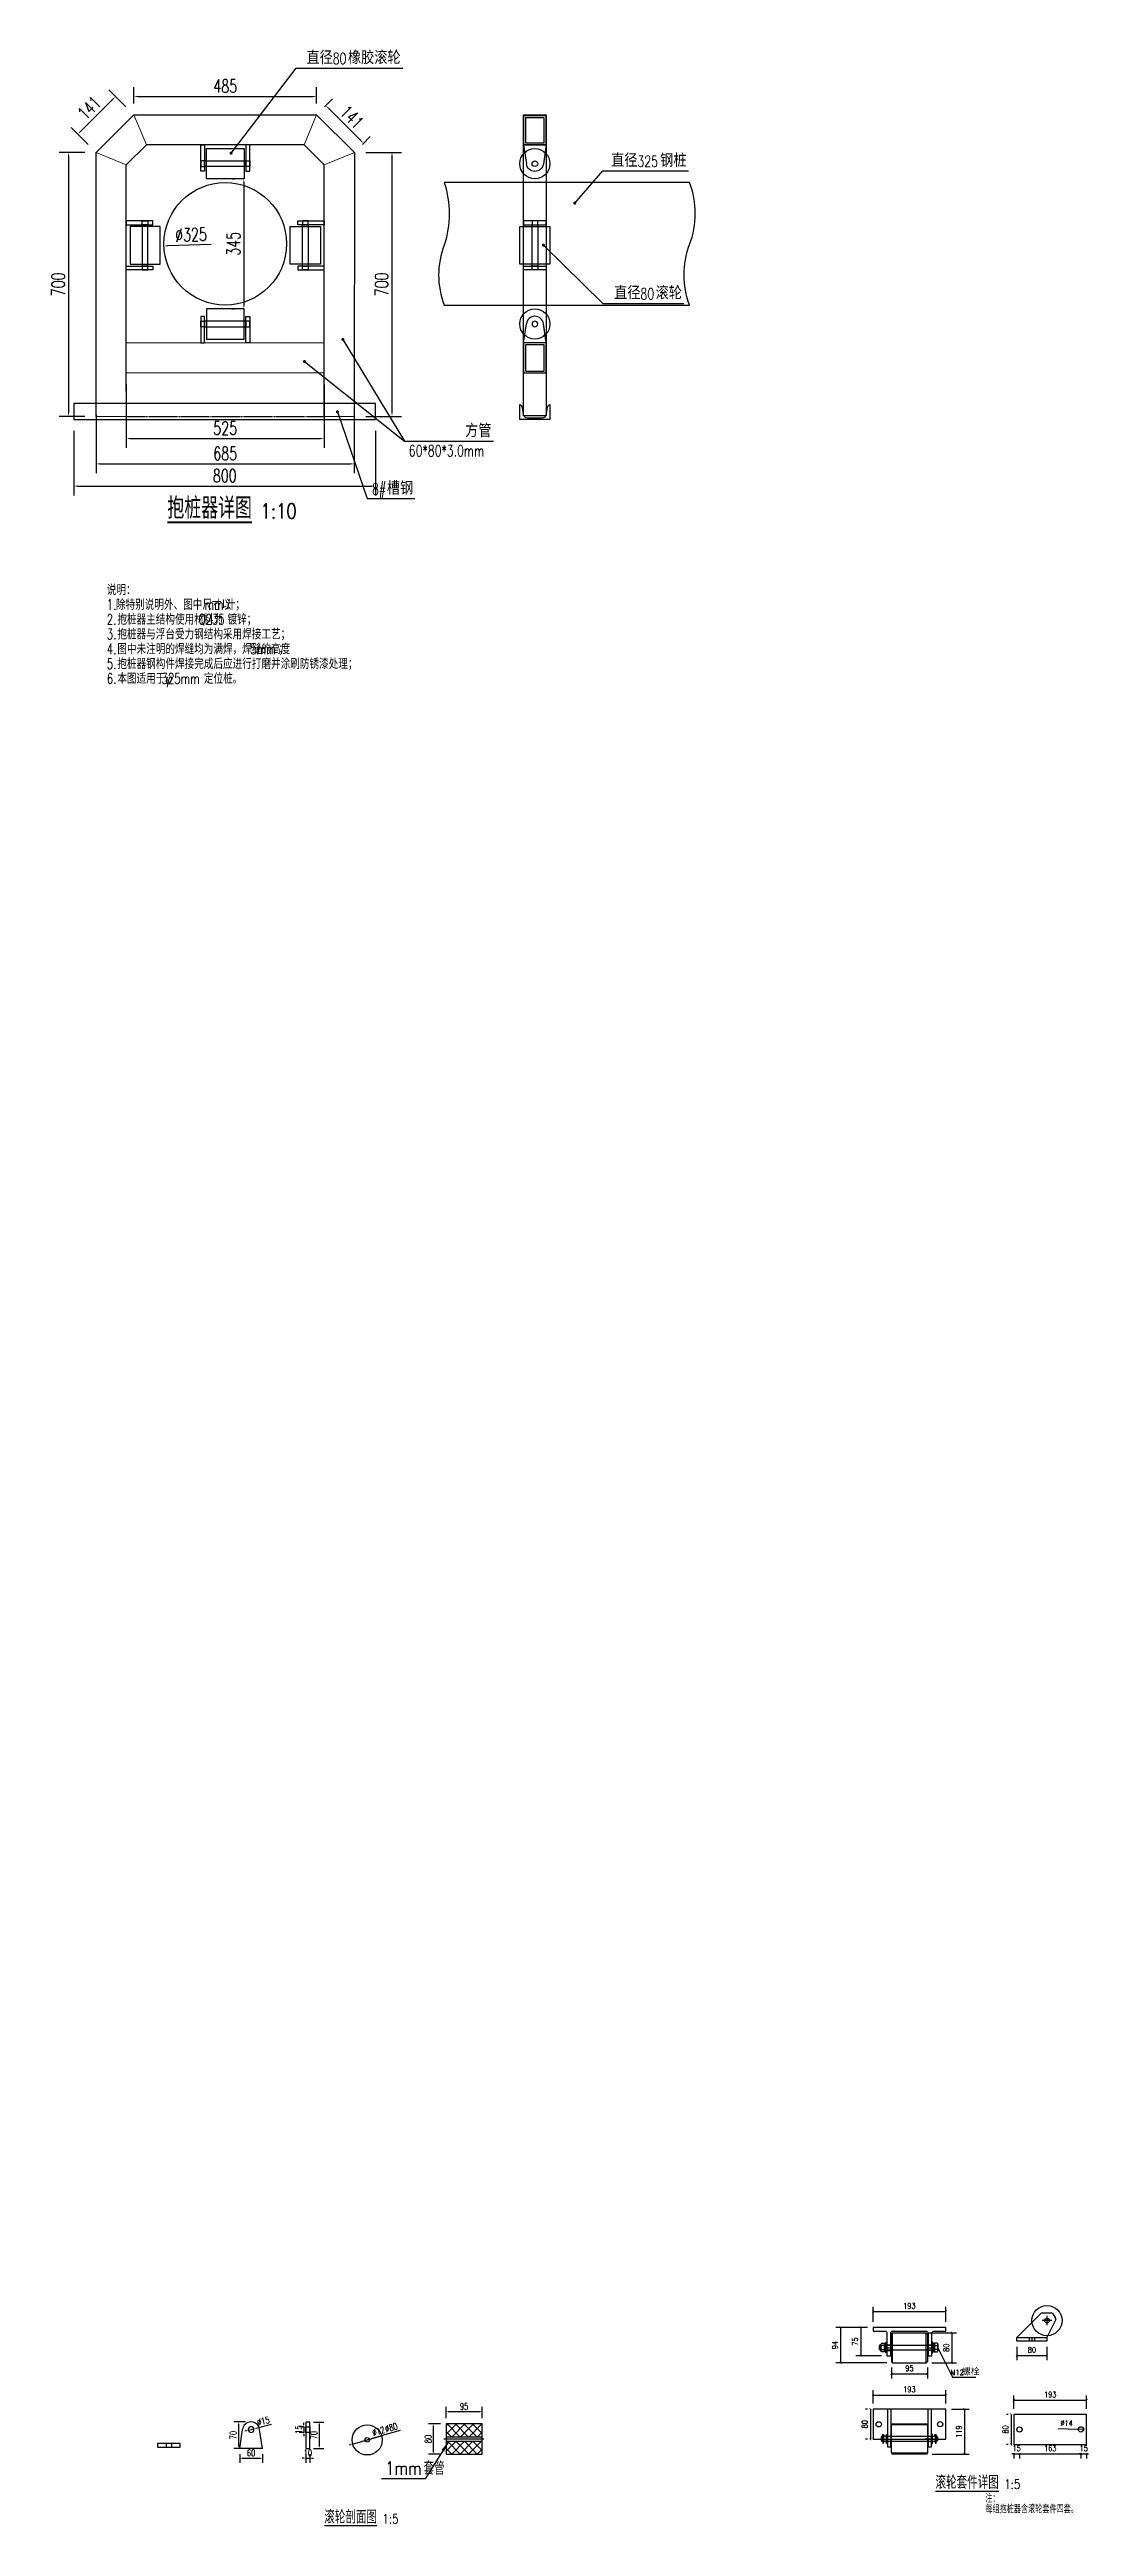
# Model space of a CAD drawing. Header units: millimetres. Extents: x -1471591 to 944464, y -468930 to 547002.
# Drawn here: x -868155 to -865399, y 29415 to 35983 of the extents above; entities that cross this region are included whole.
import ezdxf

# ---------------------------------------------------------------- set-up
doc = ezdxf.new("R2010")
doc.units = ezdxf.units.MM
doc.header["$LTSCALE"] = 10
doc.header["$PDMODE"] = 35
for name, pattern in [('-6_350_HOLE$0$DASH', [0.35, 0.25, -0.1]), ('ACAD_ISO03W100', [30, 12, -18]), ('CENTER2', [28.575, 19.05, -3.175, 3.175, -3.175]), ('DASH', [0.35, 0.25, -0.1])]:
    doc.linetypes.add(name, pattern=pattern)
for name, color, linetype in [('00-HATCH(填充)', 250, 'Continuous'), ('DIM_LEAD', 3, 'Continuous'), ('DIM_SYMB', 3, 'Continuous'), ('PUB_DIM', 3, 'Continuous'), ('PUB_TEXT', 7, 'Continuous'), ('W-STEEL_FRAME钢架', 3, 'Continuous'), ('填充', 8, 'Continuous')]:
    doc.layers.add(name, color=color, linetype=linetype)
doc.styles.add('_TCH_DIM', font='SIMPLEX.shx', dxfattribs={"bigfont": 'hztxt.shx'})
doc.styles.add('DIM_FONT', font='SIMPLEX.shx', dxfattribs={"width": 0.8})
doc.styles.get("Standard").update_dxf_attribs({"font": 'simplex.shx', "width": 0.8, "bigfont": 'hztxt.shx'})
doc.styles.add('STANDARD_T3', font='simplex.shx', dxfattribs={"width": 0.7, "bigfont": 'hztxt.shx'})
doc.dimstyles.new('DIMN5', dxfattribs={"dimscale": 0.05, "dimtxt": 300, "dimasz": 100, "dimexe": 250, "dimexo": 300, "dimgap": 150, "dimtad": 1, "dimdec": 0, "dimzin": 0, "dimdsep": 46, "dimtxsty": 'DIM_FONT', "dimblk": 'ARCHTICK', "dimcen": 0.09, "dimclrt": 7, "dimazin": 0, "dimtfac": 1, "dimtdec": 0, "dimtix": 1, "dimtmove": 0, "dimatfit": 3, "dimldrblk": 'ARCHTICK', "dimfxl": 0, "dimtolj": 1, "dimtzin": 0, "dimarcsym": 0})
doc.dimstyles.new('W&&10', dxfattribs={"dimtxt": 35, "dimasz": 10, "dimexe": 25, "dimexo": 30, "dimgap": 10, "dimtad": 1, "dimdec": 0, "dimzin": 0, "dimdsep": 46, "dimtxsty": 'STANDARD_T3', "dimcen": 0.09, "dimclrd": 1, "dimclre": 1, "dimclrt": 7, "dimazin": 2, "dimtfac": 1, "dimtdec": 0, "dimtix": 1, "dimtmove": 1, "dimatfit": 3, "dimfxl": 0, "dimtolj": 1, "dimtzin": 0, "dimarcsym": 0})
doc.dimstyles.new('W&&5', dxfattribs={"dimtxt": 17.5, "dimasz": 5, "dimexe": 12.5, "dimexo": 15, "dimgap": 5, "dimtad": 1, "dimdec": 0, "dimzin": 0, "dimdsep": 46, "dimtxsty": 'STANDARD_T3', "dimcen": 0.09, "dimclrd": 1, "dimclre": 1, "dimclrt": 7, "dimazin": 2, "dimtfac": 1, "dimtdec": 0, "dimtix": 1, "dimtmove": 2, "dimatfit": 3, "dimfxl": 0, "dimtolj": 1, "dimtzin": 0, "dimarcsym": 0})

msp = doc.modelspace()

# ---------------------------------------------------------------- texts
at = {"width": 0.7}
for s, p in [('注：', (-865672.8, 29478.3)), ('每组抱桩器含滚轮套件四套。', (-865672.8, 29450.3))]:
    msp.add_text(s, height=20, dxfattribs=at).set_placement(p)
at = {"layer": 'PUB_TEXT', "color": 7, "style": '_TCH_DIM'}
for s, height, p in [('直径', 35, (-867473.8, 35944.5)), ('橡胶滚轮', 35, (-867363.8, 35944.5)), ('直径', 35, (-866665.5, 35672)), ('钢桩', 35, (-866535.5, 35672)), ('直径', 35, (-866657.5, 35320.5)), ('滚轮', 35, (-866547.5, 35320.5)), ('方管', 35, (-867052.8, 34955.1)), ('槽钢', 35, (-867260.5, 34802.9)), ('螺栓', 17.5, (-865735.2, 29815.7))]:
    msp.add_text(s, height=height, dxfattribs=at).set_placement(p)
at = {"layer": 'PUB_TEXT', "color": 7, "style": '_TCH_DIM', "width": 0.705882}
for s, height, p in [('80', 29.75, (-867403.8, 35944.5)), ('325', 29.75, (-866595.5, 35672)), ('80', 29.75, (-866587.5, 35320.5)), ('60*80*3.0mm', 29.75, (-867202, 34904.4)), ('8#', 29.75, (-867299.5, 34802.9)), ('M12', 14.88, (-865765.2, 29815.7))]:
    msp.add_text(s, height=height, dxfattribs=at).set_placement(p)
at = {"layer": 'PUB_TEXT', "color": 7, "width": 0.8}
for s, height, p in [('抱桩器详图', 56, (-867842.5, 34739.3)), ('1:10', 40, (-867595.5, 34739.3)), ('1mm', 35, (-867264.4, 29551.8)), ('套管', 35, (-867163, 29551.8)), ('滚轮套件详图', 35, (-865805.1, 29514.4)), ('1:5', 25, (-865622.7, 29514.4)), ('滚轮剖面图', 35, (-867426.5, 29422.5)), ('1:5', 25, (-867272.2, 29422.5))]:
    msp.add_text(s, height=height, dxfattribs=at).set_placement(p)
at = {"layer": 'PUB_TEXT', "width": 0.7}
for s, p in [('说明：', (-868003.3, 34536.6)), ('2.', (-868003.3, 34458.2)), ('1.', (-868003.3, 34497.4)), ('除特别说明外、图中尺寸以', (-867979.1, 34497.4)), ('抱桩器主结构使用材料为', (-867975.3, 34458.2)), ('Q235', (-867759.7, 34458.2)), ('mm', (-867743.9, 34497.4)), ('计；', (-867687.9, 34497.4)), ('镀锌；', (-867683.2, 34458.2)), ('3.', (-868003.3, 34419)), ('抱桩器与浮台受力钢结构采用焊接工艺；', (-867975.3, 34419)), ('4.', (-868003.3, 34379.8)), ('5.', (-868003.3, 34340.6)), ('抱桩器钢构件焊接完成后应进行打磨并涂刷防锈漆处理；', (-867975.3, 34340.6)), ('图中未注明的焊缝均为满焊，焊缝的高度', (-867975.3, 34379.8)), ('5mm', (-867622.5, 34379.8)), ('；', (-867547.9, 34379.8)), ('6.', (-868003.3, 34301.4)), ('本图适用于φ', (-867975.3, 34301.4)), ('325mm', (-867857.7, 34301.4)), ('定位桩。', (-867745.7, 34301.4))]:
    msp.add_text(s, height=28, dxfattribs=at).set_placement(p)

# ---------------------------------------------------------------- blocks, each defined once
blk = doc.blocks.new('*D157')
at = {"color": 1, "lineweight": -2, "transparency": 16777216}
for p, q in [((-867103, 29701.8), (-867103, 29732)), ((-867098, 29719.5), (-867013, 29719.5)), ((-867008, 29701.8), (-867008, 29732))]:
    blk.add_line(p, q, dxfattribs=at)
at = {"color": 1, "transparency": 16777216}
for points in [[(-867098, 29720.4), (-867098, 29718.7), (-867103, 29719.5)], [(-867013, 29720.4), (-867013, 29718.7), (-867008, 29719.5)]]:
    blk.add_solid(points, dxfattribs=at)
at = {"layer": 'Defpoints', "color": 0, "transparency": 16777216}
for p in [(-867008, 29719.5), (-867103, 29686.8), (-867008, 29686.8)]:
    blk.add_point(p, dxfattribs=at)
at = {"color": 7, "transparency": 16777216, "insert": (-867055.5, 29733.3), "char_height": 17.5, "attachment_point": 5, "style": 'STANDARD_T3'}
blk.add_mtext('\\A1;95', dxfattribs=at)
blk = doc.blocks.new('*D158')
at = {"color": 1, "lineweight": -2, "transparency": 16777216}
for p, q in [((-867118, 29686.8), (-867149.8, 29686.8)), ((-867137.3, 29681.8), (-867137.3, 29611.8)), ((-867118, 29606.8), (-867149.8, 29606.8))]:
    blk.add_line(p, q, dxfattribs=at)
at = {"color": 1, "transparency": 16777216}
for points in [[(-867138.2, 29681.8), (-867136.5, 29681.8), (-867137.3, 29686.8)], [(-867138.2, 29611.8), (-867136.5, 29611.8), (-867137.3, 29606.8)]]:
    blk.add_solid(points, dxfattribs=at)
at = {"layer": 'Defpoints', "color": 0, "transparency": 16777216}
for p in [(-867103, 29686.8), (-867137.3, 29606.8), (-867103, 29606.8)]:
    blk.add_point(p, dxfattribs=at)
at = {"color": 7, "transparency": 16777216, "insert": (-867151.1, 29646.8), "char_height": 17.5, "attachment_point": 5, "rotation": 90, "style": 'STANDARD_T3'}
blk.add_mtext('\\A1;80', dxfattribs=at)
blk = doc.blocks.new('*D159')
at = {"color": 1, "lineweight": -2, "transparency": 16777216}
for p, q in [((-867355.9, 29631.9), (-867360.7, 29630.5)), ((-867351.1, 29633.3), (-867274.2, 29655.5)), ((-867225.3, 29669.7), (-867269.4, 29656.9))]:
    blk.add_line(p, q, dxfattribs=at)
at = {"color": 1, "transparency": 16777216}
for points in [[(-867356.1, 29632.7), (-867355.6, 29631.1), (-867351.1, 29633.3)], [(-867269.7, 29657.7), (-867269.2, 29656.1), (-867274.2, 29655.5)]]:
    blk.add_solid(points, dxfattribs=at)
at = {"layer": 'Defpoints', "color": 0, "transparency": 16777216}
for p in [(-867351.1, 29633.3), (-867274.2, 29655.5)]:
    blk.add_point(p, dxfattribs=at)
at = {"color": 7, "transparency": 16777216, "insert": (-867248.8, 29677.2), "char_height": 17.5, "attachment_point": 5, "rotation": 16.15217, "style": 'STANDARD_T3'}
blk.add_mtext('\\A1;∅80', dxfattribs=at)
blk = doc.blocks.new('*D160')
at = {"color": 1, "lineweight": -2, "transparency": 16777216}
for p, q in [((-867323.2, 29641.3), (-867328, 29639.9)), ((-867318.4, 29642.7), (-867306.9, 29646.1)), ((-867260.2, 29659.6), (-867302.1, 29647.5))]:
    blk.add_line(p, q, dxfattribs=at)
at = {"color": 1, "transparency": 16777216}
for points in [[(-867323.4, 29642.1), (-867323, 29640.5), (-867318.4, 29642.7)], [(-867302.3, 29648.3), (-867301.8, 29646.7), (-867306.9, 29646.1)]]:
    blk.add_solid(points, dxfattribs=at)
at = {"layer": 'Defpoints', "color": 0, "transparency": 16777216}
for p in [(-867318.4, 29642.7), (-867306.9, 29646.1)]:
    blk.add_point(p, dxfattribs=at)
at = {"color": 7, "transparency": 16777216, "insert": (-867282.6, 29667.4), "char_height": 17.5, "attachment_point": 5, "rotation": 16.15217, "style": 'STANDARD_T3'}
blk.add_mtext('\\A1;∅12', dxfattribs=at)
blk = doc.blocks.new('_ArchTick')
at = {"color": 0, "linetype": 'ByBlock', "const_width": 0.4}
blk.add_lwpolyline([(-0.5, -0.5), (0.5, 0.5)], dxfattribs=at)
blk = doc.blocks.new('*D839')
at = {"layer": 'Defpoints', "color": 0, "transparency": 16777216}
for p in [(-865589.3, 29906), (-865509.3, 29906), (-865509.3, 29868)]:
    blk.add_point(p, dxfattribs=at)
at = {"layer": 'PUB_DIM', "color": 0, "lineweight": -2, "transparency": 16777216}
for p, q in [((-865589.3, 29891), (-865589.3, 29855.5)), ((-865509.3, 29891), (-865509.3, 29855.5)), ((-865589.3, 29868), (-865509.3, 29868))]:
    blk.add_line(p, q, dxfattribs=at)
at = {"layer": 'PUB_DIM', "color": 0, "lineweight": -2, "transparency": 16777216, "xscale": 5, "yscale": 5, "zscale": 5, "rotation": 180}
blk.add_blockref('_ArchTick', (-865589.3, 29868), dxfattribs=at)
at = {"layer": 'PUB_DIM', "color": 0, "lineweight": -2, "transparency": 16777216, "xscale": 5, "yscale": 5, "zscale": 5}
blk.add_blockref('_ArchTick', (-865509.3, 29868), dxfattribs=at)
at = {"layer": 'PUB_DIM', "color": 7, "transparency": 16777216, "insert": (-865549.3, 29883), "char_height": 15, "attachment_point": 5, "style": 'DIM_FONT'}
blk.add_mtext('\\A1;80', dxfattribs=at)
blk = doc.blocks.new('*D840')
at = {"layer": 'Defpoints', "color": 0, "transparency": 16777216}
for p in [(-865777.7, 29984.8), (-865970.7, 29942.7), (-865777.7, 29942.7)]:
    blk.add_point(p, dxfattribs=at)
at = {"layer": 'PUB_DIM', "color": 0, "lineweight": -2, "transparency": 16777216}
for p, q in [((-865970.7, 29957.7), (-865970.7, 29997.3)), ((-865970.7, 29984.8), (-865777.7, 29984.8)), ((-865777.7, 29957.7), (-865777.7, 29997.3))]:
    blk.add_line(p, q, dxfattribs=at)
at = {"layer": 'PUB_DIM', "color": 0, "lineweight": -2, "transparency": 16777216, "xscale": 5, "yscale": 5, "zscale": 5, "rotation": 180}
blk.add_blockref('_ArchTick', (-865970.7, 29984.8), dxfattribs=at)
at = {"layer": 'PUB_DIM', "color": 0, "lineweight": -2, "transparency": 16777216, "xscale": 5, "yscale": 5, "zscale": 5}
blk.add_blockref('_ArchTick', (-865777.7, 29984.8), dxfattribs=at)
at = {"layer": 'PUB_DIM', "color": 7, "transparency": 16777216, "insert": (-865874.2, 29999.8), "char_height": 15, "attachment_point": 5, "style": 'DIM_FONT'}
blk.add_mtext('\\A1;193', dxfattribs=at)
blk = doc.blocks.new('*D841')
at = {"layer": 'Defpoints', "color": 0, "transparency": 16777216}
for p in [(-865970.7, 29942.7), (-866003.5, 29867.7), (-865933.7, 29867.7)]:
    blk.add_point(p, dxfattribs=at)
at = {"layer": 'PUB_DIM', "color": 0, "lineweight": -2, "transparency": 16777216}
for p, q in [((-865985.7, 29942.7), (-866016, 29942.7)), ((-866003.5, 29942.7), (-866003.5, 29867.7)), ((-865948.7, 29867.7), (-866016, 29867.7))]:
    blk.add_line(p, q, dxfattribs=at)
at = {"layer": 'PUB_DIM', "color": 0, "lineweight": -2, "transparency": 16777216, "xscale": 5, "yscale": 5, "zscale": 5}
for p, rotation in [((-866003.5, 29942.7), 90), ((-866003.5, 29867.7), 270)]:
    blk.add_blockref('_ArchTick', p, dxfattribs=dict(at, rotation=rotation))
at = {"layer": 'PUB_DIM', "color": 7, "transparency": 16777216, "insert": (-866018.5, 29905.2), "char_height": 15, "attachment_point": 5, "rotation": 90, "style": 'DIM_FONT'}
blk.add_mtext('\\A1;75', dxfattribs=at)
blk = doc.blocks.new('*D842')
at = {"layer": 'Defpoints', "color": 0, "transparency": 16777216}
for p in [(-865840.3, 29928.7), (-865829.7, 29848.7), (-865761.4, 29848.7)]:
    blk.add_point(p, dxfattribs=at)
at = {"layer": 'PUB_DIM', "color": 0, "lineweight": -2, "transparency": 16777216}
for p, q in [((-865825.3, 29928.7), (-865748.9, 29928.7)), ((-865761.4, 29928.7), (-865761.4, 29848.7)), ((-865814.7, 29848.7), (-865748.9, 29848.7))]:
    blk.add_line(p, q, dxfattribs=at)
at = {"layer": 'PUB_DIM', "color": 0, "lineweight": -2, "transparency": 16777216, "xscale": 5, "yscale": 5, "zscale": 5}
for p, rotation in [((-865761.4, 29928.7), 90), ((-865761.4, 29848.7), 270)]:
    blk.add_blockref('_ArchTick', p, dxfattribs=dict(at, rotation=rotation))
at = {"layer": 'PUB_DIM', "color": 7, "transparency": 16777216, "insert": (-865776.4, 29888.7), "char_height": 15, "attachment_point": 5, "rotation": 90, "style": 'DIM_FONT'}
blk.add_mtext('\\A1;80', dxfattribs=at)
blk = doc.blocks.new('*D843')
at = {"layer": 'Defpoints', "color": 0, "transparency": 16777216}
for p in [(-865970.7, 29942.7), (-866056.8, 29848.7), (-865918.7, 29848.7)]:
    blk.add_point(p, dxfattribs=at)
at = {"layer": 'PUB_DIM', "color": 0, "lineweight": -2, "transparency": 16777216}
for p, q in [((-865985.7, 29942.7), (-866069.3, 29942.7)), ((-866056.8, 29942.7), (-866056.8, 29848.7)), ((-865933.7, 29848.7), (-866069.3, 29848.7))]:
    blk.add_line(p, q, dxfattribs=at)
at = {"layer": 'PUB_DIM', "color": 0, "lineweight": -2, "transparency": 16777216, "xscale": 5, "yscale": 5, "zscale": 5}
for p, rotation in [((-866056.8, 29942.7), 90), ((-866056.8, 29848.7), 270)]:
    blk.add_blockref('_ArchTick', p, dxfattribs=dict(at, rotation=rotation))
at = {"layer": 'PUB_DIM', "color": 7, "transparency": 16777216, "insert": (-866071.8, 29895.7), "char_height": 15, "attachment_point": 5, "rotation": 90, "style": 'DIM_FONT'}
blk.add_mtext('\\A1;94', dxfattribs=at)
blk = doc.blocks.new('*D844')
at = {"layer": 'Defpoints', "color": 0, "transparency": 16777216}
for p in [(-865921.7, 29851.7), (-865826.7, 29851.7), (-865826.7, 29819.4)]:
    blk.add_point(p, dxfattribs=at)
at = {"layer": 'PUB_DIM', "color": 0, "lineweight": -2, "transparency": 16777216}
for p, q in [((-865921.7, 29836.7), (-865921.7, 29806.9)), ((-865826.7, 29836.7), (-865826.7, 29806.9)), ((-865921.7, 29819.4), (-865826.7, 29819.4))]:
    blk.add_line(p, q, dxfattribs=at)
at = {"layer": 'PUB_DIM', "color": 0, "lineweight": -2, "transparency": 16777216, "xscale": 5, "yscale": 5, "zscale": 5, "rotation": 180}
blk.add_blockref('_ArchTick', (-865921.7, 29819.4), dxfattribs=at)
at = {"layer": 'PUB_DIM', "color": 0, "lineweight": -2, "transparency": 16777216, "xscale": 5, "yscale": 5, "zscale": 5}
blk.add_blockref('_ArchTick', (-865826.7, 29819.4), dxfattribs=at)
at = {"layer": 'PUB_DIM', "color": 7, "transparency": 16777216, "insert": (-865874.2, 29834.4), "char_height": 15, "attachment_point": 5, "style": 'DIM_FONT'}
blk.add_mtext('\\A1;95', dxfattribs=at)
blk = doc.blocks.new('*U154')
blk.add_lwpolyline([(-12, 0), (-12, 2.5), (12, 2.5), (12, 0)], close=True)
blk = doc.blocks.new('*U1964')
at = {"color": 8, "linetype": 'Continuous', "lineweight": 15}
for p, q in [((-1, 1.9), (-2.1, 1)), ((0, 1.4), (0, -1.4)), ((-1, -1.9), (-2.1, -1))]:
    blk.add_line(p, q, dxfattribs=at)
at = {"color": 7, "linetype": 'Continuous', "lineweight": 15}
for p, q in [((16, 1.4), (0, 1.4)), ((0, 0), (18.5, 0)), ((16, 1.4), (16, 0)), ((18.5, -1.4), (18.5, 0)), ((0, -1.4), (18.5, -1.4))]:
    blk.add_line(p, q, dxfattribs=at)
for centre, radius, start, end in [((-3.2, 0), 2.9, 41.31782, 318.68218), ((-3.2, 0), 1.45, 41.31782, 318.68218), ((0, 2.8), 2.82, 221.31782, 270), ((0, -2.8), 2.82, 90, 138.68218), ((0, 2.8), 1.37, 221.31782, 270), ((0, -2.8), 1.37, 90, 138.68218)]:
    blk.add_arc(centre, radius, start, end, dxfattribs=at)
blk = doc.blocks.new('无头销轴_B型_D12X150')
at = {"color": 0}
for p, q in [((-72, 6), (-72, -6)), ((72, 6), (72, -6))]:
    blk.add_line(p, q, dxfattribs=at)
blk.add_lwpolyline([(-75, 4.3), (-75, -4.3), (-72, -6), (72, -6), (75, -4.3), (75, 4.3), (72, 6), (-72, 6)], close=True, dxfattribs=at)
for centre in [(-69.5, 0), (69.5, 0)]:
    blk.add_circle(centre, 1.6, dxfattribs=at)
blk = doc.blocks.new('*D845')
at = {"layer": 'Defpoints', "color": 0, "transparency": 16777216}
for p in [(-865777.7, 29763.4), (-865970.7, 29726), (-865777.7, 29726)]:
    blk.add_point(p, dxfattribs=at)
at = {"layer": 'PUB_DIM', "color": 0, "lineweight": -2, "transparency": 16777216}
for p, q in [((-865970.7, 29741), (-865970.7, 29775.9)), ((-865970.7, 29763.4), (-865777.7, 29763.4)), ((-865777.7, 29741), (-865777.7, 29775.9))]:
    blk.add_line(p, q, dxfattribs=at)
at = {"layer": 'PUB_DIM', "color": 0, "lineweight": -2, "transparency": 16777216, "xscale": 5, "yscale": 5, "zscale": 5, "rotation": 180}
blk.add_blockref('_ArchTick', (-865970.7, 29763.4), dxfattribs=at)
at = {"layer": 'PUB_DIM', "color": 0, "lineweight": -2, "transparency": 16777216, "xscale": 5, "yscale": 5, "zscale": 5}
blk.add_blockref('_ArchTick', (-865777.7, 29763.4), dxfattribs=at)
at = {"layer": 'PUB_DIM', "color": 7, "transparency": 16777216, "insert": (-865874.2, 29778.4), "char_height": 15, "attachment_point": 5, "style": 'DIM_FONT'}
blk.add_mtext('\\A1;193', dxfattribs=at)
blk = doc.blocks.new('*D846')
at = {"layer": 'Defpoints', "color": 0, "transparency": 16777216}
for p in [(-865970.7, 29726), (-865977.9, 29646), (-865970.7, 29646)]:
    blk.add_point(p, dxfattribs=at)
at = {"layer": 'PUB_DIM', "color": 0, "lineweight": -2, "transparency": 16777216}
for p, q in [((-865985.7, 29726), (-865990.4, 29726)), ((-865977.9, 29726), (-865977.9, 29646)), ((-865985.7, 29646), (-865990.4, 29646))]:
    blk.add_line(p, q, dxfattribs=at)
at = {"layer": 'PUB_DIM', "color": 0, "lineweight": -2, "transparency": 16777216, "xscale": 5, "yscale": 5, "zscale": 5}
for p, rotation in [((-865977.9, 29726), 90), ((-865977.9, 29646), 270)]:
    blk.add_blockref('_ArchTick', p, dxfattribs=dict(at, rotation=rotation))
at = {"layer": 'PUB_DIM', "color": 7, "transparency": 16777216, "insert": (-865992.9, 29686), "char_height": 15, "attachment_point": 5, "rotation": 90, "style": 'DIM_FONT'}
blk.add_mtext('\\A1;80', dxfattribs=at)
blk = doc.blocks.new('*D847')
at = {"layer": 'Defpoints', "color": 0, "transparency": 16777216}
for p in [(-865777.7, 29726), (-865828.7, 29607), (-865728, 29607)]:
    blk.add_point(p, dxfattribs=at)
at = {"layer": 'PUB_DIM', "color": 0, "lineweight": -2, "transparency": 16777216}
for p, q in [((-865762.7, 29726), (-865715.5, 29726)), ((-865728, 29726), (-865728, 29607)), ((-865813.7, 29607), (-865715.5, 29607))]:
    blk.add_line(p, q, dxfattribs=at)
at = {"layer": 'PUB_DIM', "color": 0, "lineweight": -2, "transparency": 16777216, "xscale": 5, "yscale": 5, "zscale": 5}
for p, rotation in [((-865728, 29726), 90), ((-865728, 29607), 270)]:
    blk.add_blockref('_ArchTick', p, dxfattribs=dict(at, rotation=rotation))
at = {"layer": 'PUB_DIM', "color": 7, "transparency": 16777216, "insert": (-865743, 29666.5), "char_height": 15, "attachment_point": 5, "rotation": 90, "style": 'DIM_FONT'}
blk.add_mtext('\\A1;119', dxfattribs=at)
blk = doc.blocks.new('*D848')
at = {"layer": 'Defpoints', "color": 0, "transparency": 16777216}
for p in [(-865597.2, 29712.2), (-865404.2, 29749.7), (-865404.2, 29712.2)]:
    blk.add_point(p, dxfattribs=at)
at = {"layer": 'PUB_DIM', "color": 0, "lineweight": -2, "transparency": 16777216}
for p, q in [((-865597.2, 29727.2), (-865597.2, 29762.2)), ((-865404.2, 29727.2), (-865404.2, 29762.2)), ((-865597.2, 29749.7), (-865404.2, 29749.7))]:
    blk.add_line(p, q, dxfattribs=at)
at = {"layer": 'PUB_DIM', "color": 0, "lineweight": -2, "transparency": 16777216, "xscale": 5, "yscale": 5, "zscale": 5, "rotation": 180}
blk.add_blockref('_ArchTick', (-865597.2, 29749.7), dxfattribs=at)
at = {"layer": 'PUB_DIM', "color": 0, "lineweight": -2, "transparency": 16777216, "xscale": 5, "yscale": 5, "zscale": 5}
blk.add_blockref('_ArchTick', (-865404.2, 29749.7), dxfattribs=at)
at = {"layer": 'PUB_DIM', "color": 7, "transparency": 16777216, "insert": (-865500.7, 29764.7), "char_height": 15, "attachment_point": 5, "style": 'DIM_FONT'}
blk.add_mtext('\\A1;193', dxfattribs=at)
blk = doc.blocks.new('*D849')
at = {"layer": 'Defpoints', "color": 0, "transparency": 16777216}
for p in [(-865597.2, 29712.2), (-865604.5, 29632.2), (-865597.2, 29632.2)]:
    blk.add_point(p, dxfattribs=at)
at = {"layer": 'PUB_DIM', "color": 0, "lineweight": -2, "transparency": 16777216}
for p, q in [((-865612.2, 29712.2), (-865617, 29712.2)), ((-865604.5, 29712.2), (-865604.5, 29632.2)), ((-865612.2, 29632.2), (-865617, 29632.2))]:
    blk.add_line(p, q, dxfattribs=at)
at = {"layer": 'PUB_DIM', "color": 0, "lineweight": -2, "transparency": 16777216, "xscale": 5, "yscale": 5, "zscale": 5}
for p, rotation in [((-865604.5, 29712.2), 90), ((-865604.5, 29632.2), 270)]:
    blk.add_blockref('_ArchTick', p, dxfattribs=dict(at, rotation=rotation))
at = {"layer": 'PUB_DIM', "color": 7, "transparency": 16777216, "insert": (-865619.5, 29672.2), "char_height": 15, "attachment_point": 5, "rotation": 90, "style": 'DIM_FONT'}
blk.add_mtext('\\A1;80', dxfattribs=at)
blk = doc.blocks.new('*D850')
at = {"layer": 'Defpoints', "color": 0, "transparency": 16777216}
for p in [(-865597.2, 29672), (-865582.2, 29672), (-865582.2, 29607.3)]:
    blk.add_point(p, dxfattribs=at)
at = {"layer": 'PUB_DIM', "color": 0, "lineweight": -2, "transparency": 16777216}
for p, q in [((-865597.2, 29607.3), (-865602.2, 29607.3)), ((-865597.2, 29607.4), (-865597.2, 29594.8)), ((-865597.2, 29607.3), (-865582.2, 29607.3)), ((-865582.2, 29607.4), (-865582.2, 29594.8)), ((-865582.2, 29607.3), (-865577.2, 29607.3))]:
    blk.add_line(p, q, dxfattribs=at)
at = {"layer": 'PUB_DIM', "color": 0, "lineweight": -2, "transparency": 16777216, "xscale": 5, "yscale": 5, "zscale": 5}
blk.add_blockref('_ArchTick', (-865597.2, 29607.3), dxfattribs=at)
at = {"layer": 'PUB_DIM', "color": 0, "lineweight": -2, "transparency": 16777216, "xscale": 5, "yscale": 5, "zscale": 5, "rotation": 180}
blk.add_blockref('_ArchTick', (-865582.2, 29607.3), dxfattribs=at)
at = {"layer": 'PUB_DIM', "color": 7, "transparency": 16777216, "insert": (-865589.7, 29622.3), "char_height": 15, "attachment_point": 5, "style": 'DIM_FONT'}
blk.add_mtext('\\A1;15', dxfattribs=at)
blk = doc.blocks.new('*D851')
at = {"layer": 'Defpoints', "color": 0, "transparency": 16777216}
for p in [(-865582.2, 29672), (-865419.2, 29672.2), (-865419.2, 29607.3)]:
    blk.add_point(p, dxfattribs=at)
at = {"layer": 'PUB_DIM', "color": 0, "lineweight": -2, "transparency": 16777216}
for p, q in [((-865582.2, 29607.4), (-865582.2, 29594.8)), ((-865582.2, 29607.3), (-865419.2, 29607.3)), ((-865419.2, 29607.4), (-865419.2, 29594.8))]:
    blk.add_line(p, q, dxfattribs=at)
at = {"layer": 'PUB_DIM', "color": 0, "lineweight": -2, "transparency": 16777216, "xscale": 5, "yscale": 5, "zscale": 5, "rotation": 180}
blk.add_blockref('_ArchTick', (-865582.2, 29607.3), dxfattribs=at)
at = {"layer": 'PUB_DIM', "color": 0, "lineweight": -2, "transparency": 16777216, "xscale": 5, "yscale": 5, "zscale": 5}
blk.add_blockref('_ArchTick', (-865419.2, 29607.3), dxfattribs=at)
at = {"layer": 'PUB_DIM', "color": 7, "transparency": 16777216, "insert": (-865500.7, 29622.3), "char_height": 15, "attachment_point": 5, "style": 'DIM_FONT'}
blk.add_mtext('\\A1;163', dxfattribs=at)
blk = doc.blocks.new('*D852')
at = {"layer": 'Defpoints', "color": 0, "transparency": 16777216}
for p in [(-865419.2, 29672.2), (-865404.2, 29632.2), (-865404.2, 29607.3)]:
    blk.add_point(p, dxfattribs=at)
at = {"layer": 'PUB_DIM', "color": 0, "lineweight": -2, "transparency": 16777216}
for p, q in [((-865419.2, 29607.3), (-865424.2, 29607.3)), ((-865419.2, 29607.4), (-865419.2, 29594.8)), ((-865419.2, 29607.3), (-865404.2, 29607.3)), ((-865404.2, 29607.4), (-865404.2, 29594.8)), ((-865404.2, 29607.3), (-865399.2, 29607.3))]:
    blk.add_line(p, q, dxfattribs=at)
at = {"layer": 'PUB_DIM', "color": 0, "lineweight": -2, "transparency": 16777216, "xscale": 5, "yscale": 5, "zscale": 5}
blk.add_blockref('_ArchTick', (-865419.2, 29607.3), dxfattribs=at)
at = {"layer": 'PUB_DIM', "color": 0, "lineweight": -2, "transparency": 16777216, "xscale": 5, "yscale": 5, "zscale": 5, "rotation": 180}
blk.add_blockref('_ArchTick', (-865404.2, 29607.3), dxfattribs=at)
at = {"layer": 'PUB_DIM', "color": 7, "transparency": 16777216, "insert": (-865411.7, 29622.3), "char_height": 15, "attachment_point": 5, "style": 'DIM_FONT'}
blk.add_mtext('\\A1;15', dxfattribs=at)
blk = doc.blocks.new('*D853')
at = {"layer": 'Defpoints', "color": 0, "transparency": 16777216}
for p in [(-865426.2, 29672.5), (-865412.3, 29671.9)]:
    blk.add_point(p, dxfattribs=at)
at = {"layer": 'PUB_DIM', "color": 0, "lineweight": -2, "transparency": 16777216}
for p in [(-865479.8, 29674.6), (-865412.3, 29671.9)]:
    blk.add_line(p, (-865426.2, 29672.5), dxfattribs=at)
at = {"layer": 'PUB_DIM', "color": 0, "lineweight": -2, "transparency": 16777216, "xscale": 5, "yscale": 5, "zscale": 5}
for p, rotation in [((-865426.2, 29672.5), 357.7215096284094), ((-865412.3, 29671.9), 177.7215096284094)]:
    blk.add_blockref('_ArchTick', p, dxfattribs=dict(at, rotation=rotation))
at = {"layer": 'PUB_DIM', "color": 7, "transparency": 16777216, "insert": (-865457.4, 29688.8), "char_height": 15, "attachment_point": 5, "rotation": 357.72151, "style": 'DIM_FONT'}
blk.add_mtext('\\A1;∅14', dxfattribs=at)
blk = doc.blocks.new('耳板侧立面')
blk.add_lwpolyline([(-5, 0), (5, 0), (5, 70), (-5, 70)], close=True)
at = {"color": 1}
blk.add_lwpolyline([(-5, 57.5), (5, 57.5), (5, 42.5), (-5, 42.5)], close=True, dxfattribs=at)
blk = doc.blocks.new('*D1634')
at = {"color": 1, "lineweight": -2, "transparency": 16777216}
for p, q in [((-867952.8, 35831.8), (-867997.7, 35876.7)), ((-868072.9, 35766.1), (-867987.1, 35851.9)), ((-868052.8, 35731.8), (-868097.7, 35776.7))]:
    blk.add_line(p, q, dxfattribs=at)
at = {"color": 1, "transparency": 16777216}
for points in [[(-867988.3, 35853.1), (-867985.9, 35850.7), (-867980, 35859)], [(-868074.1, 35767.2), (-868071.8, 35764.9), (-868080, 35759)]]:
    blk.add_solid(points, dxfattribs=at)
at = {"layer": 'Defpoints', "color": 0, "transparency": 16777216}
for p in [(-867980, 35859), (-867931.6, 35810.6), (-868031.6, 35710.6)]:
    blk.add_point(p, dxfattribs=at)
at = {"color": 7, "transparency": 16777216, "insert": (-868049.5, 35828.4), "char_height": 35, "attachment_point": 5, "rotation": 45, "style": 'STANDARD_T3'}
blk.add_mtext('\\A1;141', dxfattribs=at)
blk = doc.blocks.new('*D1635')
at = {"color": 1, "lineweight": -2, "transparency": 16777216}
for p, q in [((-867931.6, 35840.6), (-867931.6, 35884)), ((-867446.6, 35840.6), (-867446.6, 35884)), ((-867921.6, 35859), (-867456.6, 35859))]:
    blk.add_line(p, q, dxfattribs=at)
at = {"color": 1, "transparency": 16777216}
for points in [[(-867921.6, 35860.7), (-867921.6, 35857.3), (-867931.6, 35859)], [(-867456.6, 35860.7), (-867456.6, 35857.3), (-867446.6, 35859)]]:
    blk.add_solid(points, dxfattribs=at)
at = {"layer": 'Defpoints', "color": 0, "transparency": 16777216}
for p in [(-867931.6, 35810.6), (-867446.6, 35859), (-867446.6, 35810.6)]:
    blk.add_point(p, dxfattribs=at)
at = {"color": 7, "transparency": 16777216, "insert": (-867689.1, 35886.5), "char_height": 35, "attachment_point": 5, "style": 'STANDARD_T3'}
blk.add_mtext('\\A1;485', dxfattribs=at)
blk = doc.blocks.new('*D1636')
at = {"color": 1, "lineweight": -2, "transparency": 16777216}
for p, q in [((-867425.4, 35831.8), (-867404.7, 35852.4)), ((-867415.3, 35827.7), (-867329.5, 35741.8)), ((-867325.4, 35731.8), (-867304.7, 35752.4))]:
    blk.add_line(p, q, dxfattribs=at)
at = {"color": 1, "transparency": 16777216}
for points in [[(-867414.2, 35828.9), (-867416.5, 35826.5), (-867422.4, 35834.8)], [(-867328.3, 35743), (-867330.7, 35740.7), (-867322.4, 35734.8)]]:
    blk.add_solid(points, dxfattribs=at)
at = {"layer": 'Defpoints', "color": 0, "transparency": 16777216}
for p in [(-867446.6, 35810.6), (-867322.4, 35734.8), (-867346.6, 35710.6)]:
    blk.add_point(p, dxfattribs=at)
at = {"color": 7, "transparency": 16777216, "insert": (-867353, 35804.2), "char_height": 35, "attachment_point": 5, "rotation": 315, "style": 'STANDARD_T3'}
blk.add_mtext('\\A1;141', dxfattribs=at)
blk = doc.blocks.new('*D1637')
at = {"color": 1, "lineweight": -2, "transparency": 16777216}
for p, q in [((-867316.6, 35710.6), (-867221.8, 35710.6)), ((-867246.8, 35700.6), (-867246.8, 35020.6)), ((-867316.6, 35010.6), (-867221.8, 35010.6))]:
    blk.add_line(p, q, dxfattribs=at)
at = {"color": 1, "transparency": 16777216}
for points in [[(-867248.4, 35700.6), (-867245.1, 35700.6), (-867246.8, 35710.6)], [(-867248.4, 35020.6), (-867245.1, 35020.6), (-867246.8, 35010.6)]]:
    blk.add_solid(points, dxfattribs=at)
at = {"layer": 'Defpoints', "color": 0, "transparency": 16777216}
for p in [(-867346.6, 35710.6), (-867346.6, 35010.6), (-867246.8, 35010.6)]:
    blk.add_point(p, dxfattribs=at)
at = {"color": 7, "transparency": 16777216, "insert": (-867274.3, 35360.6), "char_height": 35, "attachment_point": 5, "rotation": 90, "style": 'STANDARD_T3'}
blk.add_mtext('\\A1;700', dxfattribs=at)
blk = doc.blocks.new('*D1638')
at = {"color": 1, "lineweight": -2, "transparency": 16777216}
for p, q in [((-867951.7, 35095.6), (-867951.7, 34926.8)), ((-867426.7, 35095.5), (-867426.8, 34926.7)), ((-867941.7, 34951.8), (-867436.8, 34951.7))]:
    blk.add_line(p, q, dxfattribs=at)
at = {"color": 1, "transparency": 16777216}
for points in [[(-867941.7, 34953.5), (-867941.7, 34950.1), (-867951.7, 34951.8)], [(-867436.8, 34953.4), (-867436.8, 34950), (-867426.8, 34951.7)]]:
    blk.add_solid(points, dxfattribs=at)
at = {"layer": 'Defpoints', "color": 0, "transparency": 16777216}
for p in [(-867951.7, 35125.6), (-867426.7, 35125.5), (-867426.8, 34951.7)]:
    blk.add_point(p, dxfattribs=at)
at = {"color": 7, "transparency": 16777216, "insert": (-867689.2, 34979.3), "char_height": 35, "attachment_point": 5, "rotation": 359.98904, "style": 'STANDARD_T3'}
blk.add_mtext('\\A1;525', dxfattribs=at)
blk = doc.blocks.new('*D1639')
at = {"color": 1, "lineweight": -2, "transparency": 16777216}
for p, q in [((-868061.6, 35710.6), (-868129.8, 35710.6)), ((-868104.8, 35700.6), (-868104.8, 35020.6)), ((-868061.7, 35010.6), (-868129.8, 35010.6))]:
    blk.add_line(p, q, dxfattribs=at)
at = {"color": 1, "transparency": 16777216}
for points in [[(-868106.4, 35700.6), (-868103.1, 35700.6), (-868104.8, 35710.6)], [(-868106.4, 35020.6), (-868103.1, 35020.6), (-868104.8, 35010.6)]]:
    blk.add_solid(points, dxfattribs=at)
at = {"layer": 'Defpoints', "color": 0, "transparency": 16777216}
for p in [(-868031.6, 35710.6), (-868104.8, 35010.6), (-868031.7, 35010.6)]:
    blk.add_point(p, dxfattribs=at)
at = {"color": 7, "transparency": 16777216, "insert": (-868132.3, 35360.6), "char_height": 35, "attachment_point": 5, "rotation": 90, "style": 'STANDARD_T3'}
blk.add_mtext('\\A1;700', dxfattribs=at)
blk = doc.blocks.new('*D1741')
at = {"color": 1, "lineweight": -2, "transparency": 16777216}
for p, q in [((-868031.7, 35014.9), (-868031.7, 34859.6)), ((-867346.7, 35014.7), (-867346.7, 34859.6)), ((-868021.7, 34884.6), (-867356.7, 34884.6))]:
    blk.add_line(p, q, dxfattribs=at)
at = {"color": 1, "transparency": 16777216}
for points in [[(-868021.7, 34886.3), (-868021.7, 34882.9), (-868031.7, 34884.6)], [(-867356.7, 34886.3), (-867356.7, 34882.9), (-867346.7, 34884.6)]]:
    blk.add_solid(points, dxfattribs=at)
at = {"layer": 'Defpoints', "color": 0, "transparency": 16777216}
for p in [(-868031.7, 35044.9), (-867346.7, 35044.7), (-867346.7, 34884.6)]:
    blk.add_point(p, dxfattribs=at)
at = {"color": 7, "transparency": 16777216, "insert": (-867689.2, 34912.1), "char_height": 35, "attachment_point": 5, "style": 'STANDARD_T3'}
blk.add_mtext('\\A1;685', dxfattribs=at)
blk = doc.blocks.new('报桩器耳板')
blk.add_line((-30, -50), (30, -50))
for points in [[(-30, -50), (-22.5, 0)], [(30, -50), (22.5, 0)]]:
    blk.add_lwpolyline(points)
blk.add_lwpolyline([(-22.5, 0, -0.909675), (22.5, 0)], format="xyb")
blk.add_circle((0, 0), 7.5)
blk = doc.blocks.new('*D1742')
at = {"color": 1, "lineweight": -2, "transparency": 16777216}
blk.add_line((-867726.4, 35466.7), (-867841.5, 35462.5), dxfattribs=at)
at = {"color": 1, "transparency": 16777216}
blk.add_solid([(-867841.6, 35464.2), (-867841.5, 35460.9), (-867851.5, 35462.2)], dxfattribs=at)
at = {"layer": 'Defpoints', "color": 0, "transparency": 16777216}
for p in [(-867526.7, 35473.9), (-867851.5, 35462.2)]:
    blk.add_point(p, dxfattribs=at)
at = {"color": 7, "transparency": 16777216, "insert": (-867780, 35492.3), "char_height": 35, "attachment_point": 5, "rotation": 2.06911, "style": 'STANDARD_T3'}
blk.add_mtext('\\A1;∅325', dxfattribs=at)
blk = doc.blocks.new('*D1743')
at = {"color": 1, "lineweight": -2, "transparency": 16777216}
for p, q in [((-867669.7, 35640.6), (-867664.7, 35640.6)), ((-867639.7, 35630.6), (-867639.7, 35305.6)), ((-867669.7, 35295.6), (-867664.7, 35295.6))]:
    blk.add_line(p, q, dxfattribs=at)
at = {"color": 1, "transparency": 16777216}
for points in [[(-867641.4, 35630.6), (-867638.1, 35630.6), (-867639.7, 35640.6)], [(-867641.4, 35305.6), (-867638.1, 35305.6), (-867639.7, 35295.6)]]:
    blk.add_solid(points, dxfattribs=at)
at = {"layer": 'Defpoints', "color": 0, "transparency": 16777216}
for p in [(-867639.7, 35640.6), (-867639.7, 35295.6), (-867639.7, 35295.6)]:
    blk.add_point(p, dxfattribs=at)
at = {"color": 7, "transparency": 16777216, "insert": (-867667.2, 35468.1), "char_height": 35, "attachment_point": 5, "rotation": 90, "style": 'STANDARD_T3'}
blk.add_mtext('\\A1;345', dxfattribs=at)
blk = doc.blocks.new('桩耳板俯视图')
blk.add_lwpolyline([(-30, -5), (30, -5), (30, 5), (-30, 5)], close=True)
at = {"color": 1}
blk.add_lwpolyline([(-7.5, -5), (7.5, -5), (7.5, 5), (-7.5, 5)], close=True, dxfattribs=at)
blk = doc.blocks.new('*D1745')
at = {"color": 1, "lineweight": -2, "transparency": 16777216}
for p, q in [((-867650.5, 29606.8), (-867650.5, 29583.5)), ((-867645.5, 29596), (-867595.5, 29596)), ((-867590.5, 29606.8), (-867590.5, 29583.5))]:
    blk.add_line(p, q, dxfattribs=at)
at = {"color": 1, "transparency": 16777216}
for points in [[(-867645.5, 29596.8), (-867645.5, 29595.2), (-867650.5, 29596)], [(-867595.5, 29596.8), (-867595.5, 29595.2), (-867590.5, 29596)]]:
    blk.add_solid(points, dxfattribs=at)
at = {"layer": 'Defpoints', "color": 0, "transparency": 16777216}
for p in [(-867650.5, 29621.8), (-867590.5, 29621.8), (-867590.5, 29596)]:
    blk.add_point(p, dxfattribs=at)
at = {"color": 7, "transparency": 16777216, "insert": (-867620.5, 29609.8), "char_height": 17.5, "attachment_point": 5, "style": 'STANDARD_T3'}
blk.add_mtext('\\A1;60', dxfattribs=at)
blk = doc.blocks.new('*D1746')
at = {"color": 1, "lineweight": -2, "transparency": 16777216}
for p, q in [((-867635.5, 29692.2), (-867666.5, 29692.2)), ((-867654, 29687.2), (-867654, 29626.8)), ((-867635.5, 29621.8), (-867666.5, 29621.8))]:
    blk.add_line(p, q, dxfattribs=at)
at = {"color": 1, "transparency": 16777216}
for points in [[(-867654.8, 29687.2), (-867653.2, 29687.2), (-867654, 29692.2)], [(-867654.8, 29626.8), (-867653.2, 29626.8), (-867654, 29621.8)]]:
    blk.add_solid(points, dxfattribs=at)
at = {"layer": 'Defpoints', "color": 0, "transparency": 16777216}
for p in [(-867620.5, 29692.2), (-867654, 29621.8), (-867620.5, 29621.8)]:
    blk.add_point(p, dxfattribs=at)
at = {"color": 7, "transparency": 16777216, "insert": (-867667.8, 29657), "char_height": 17.5, "attachment_point": 5, "rotation": 90, "style": 'STANDARD_T3'}
blk.add_mtext('\\A1;70', dxfattribs=at)
blk = doc.blocks.new('*D1747')
at = {"color": 1, "lineweight": -2, "transparency": 16777216}
for p, q in [((-867632.6, 29668.7), (-867637.5, 29667.5)), ((-867627.8, 29669.9), (-867613.2, 29673.6)), ((-867566.1, 29685.6), (-867608.4, 29674.8))]:
    blk.add_line(p, q, dxfattribs=at)
at = {"color": 1, "transparency": 16777216}
for points in [[(-867632.8, 29669.5), (-867632.4, 29667.9), (-867627.8, 29669.9)], [(-867608.6, 29675.7), (-867608.2, 29674), (-867613.2, 29673.6)]]:
    blk.add_solid(points, dxfattribs=at)
at = {"layer": 'Defpoints', "color": 0, "transparency": 16777216}
for p in [(-867627.8, 29669.9), (-867613.2, 29673.6)]:
    blk.add_point(p, dxfattribs=at)
at = {"color": 7, "transparency": 16777216, "insert": (-867588.2, 29694.1), "char_height": 17.5, "attachment_point": 5, "rotation": 14.23097, "style": 'STANDARD_T3'}
blk.add_mtext('\\A1;∅15', dxfattribs=at)
blk = doc.blocks.new('*D1748')
at = {"color": 1, "lineweight": -2, "transparency": 16777216}
for p, q in [((-867455, 29691.8), (-867427.5, 29691.8)), ((-867440, 29686.8), (-867440, 29626.8)), ((-867455, 29621.8), (-867427.5, 29621.8))]:
    blk.add_line(p, q, dxfattribs=at)
at = {"color": 1, "transparency": 16777216}
for points in [[(-867440.8, 29686.8), (-867439.2, 29686.8), (-867440, 29691.8)], [(-867440.8, 29626.8), (-867439.2, 29626.8), (-867440, 29621.8)]]:
    blk.add_solid(points, dxfattribs=at)
at = {"layer": 'Defpoints', "color": 0, "transparency": 16777216}
for p in [(-867470, 29691.8), (-867470, 29621.8), (-867440, 29621.8)]:
    blk.add_point(p, dxfattribs=at)
at = {"color": 7, "transparency": 16777216, "insert": (-867453.8, 29656.8), "char_height": 17.5, "attachment_point": 5, "rotation": 90, "style": 'STANDARD_T3'}
blk.add_mtext('\\A1;70', dxfattribs=at)
blk = doc.blocks.new('*D1749')
at = {"color": 1, "lineweight": -2, "transparency": 16777216}
for p, q in [((-867480, 29679.3), (-867493, 29679.3)), ((-867480, 29664.3), (-867493, 29664.3)), ((-867480.5, 29684.3), (-867480.5, 29689.3)), ((-867480.5, 29679.3), (-867480.5, 29664.3)), ((-867480.5, 29659.3), (-867480.5, 29654.3))]:
    blk.add_line(p, q, dxfattribs=at)
at = {"color": 1, "transparency": 16777216}
for points in [[(-867481.3, 29684.3), (-867479.7, 29684.3), (-867480.5, 29679.3)], [(-867481.3, 29659.3), (-867479.7, 29659.3), (-867480.5, 29664.3)]]:
    blk.add_solid(points, dxfattribs=at)
at = {"layer": 'Defpoints', "color": 0, "transparency": 16777216}
for p in [(-867480.5, 29664.3), (-867465, 29679.3), (-867465, 29664.3)]:
    blk.add_point(p, dxfattribs=at)
at = {"color": 7, "transparency": 16777216, "insert": (-867494.3, 29671.8), "char_height": 17.5, "attachment_point": 5, "rotation": 90, "style": 'STANDARD_T3'}
blk.add_mtext('\\A1;15', dxfattribs=at)
blk = doc.blocks.new('*D1750')
at = {"color": 1, "lineweight": -2, "transparency": 16777216}
for p, q in [((-867480, 29596), (-867485, 29596)), ((-867475, 29606.8), (-867475, 29583.5)), ((-867475, 29596), (-867465, 29596)), ((-867465, 29606.8), (-867465, 29583.5)), ((-867460, 29596), (-867455, 29596))]:
    blk.add_line(p, q, dxfattribs=at)
at = {"color": 1, "transparency": 16777216}
for points in [[(-867480, 29596.8), (-867480, 29595.2), (-867475, 29596)], [(-867460, 29596.8), (-867460, 29595.2), (-867465, 29596)]]:
    blk.add_solid(points, dxfattribs=at)
at = {"layer": 'Defpoints', "color": 0, "transparency": 16777216}
for p in [(-867475, 29621.8), (-867465, 29621.8), (-867465, 29596)]:
    blk.add_point(p, dxfattribs=at)
at = {"color": 7, "transparency": 16777216, "insert": (-867470, 29609.8), "char_height": 17.5, "attachment_point": 5, "style": 'STANDARD_T3'}
blk.add_mtext('\\A1;10', dxfattribs=at)
blk = doc.blocks.new('*D1960')
at = {"color": 1, "lineweight": -2, "transparency": 16777216}
for p, q in [((-868090.4, 34971.9), (-868090.4, 34800.8)), ((-867290.4, 34971.9), (-867290.4, 34800.8)), ((-868080.4, 34825.8), (-867300.4, 34825.8))]:
    blk.add_line(p, q, dxfattribs=at)
at = {"color": 1, "transparency": 16777216}
for points in [[(-868080.4, 34827.5), (-868080.4, 34824.2), (-868090.4, 34825.8)], [(-867300.4, 34827.5), (-867300.4, 34824.2), (-867290.4, 34825.8)]]:
    blk.add_solid(points, dxfattribs=at)
at = {"layer": 'Defpoints', "color": 0, "transparency": 16777216}
for p in [(-868090.4, 35001.9), (-867290.4, 35001.9), (-867290.4, 34825.8)]:
    blk.add_point(p, dxfattribs=at)
at = {"color": 7, "transparency": 16777216, "insert": (-867690.4, 34853.3), "char_height": 35, "attachment_point": 5, "style": 'STANDARD_T3'}
blk.add_mtext('\\A1;800', dxfattribs=at)

# ---------------------------------------------------------------- dimensions: what is measured, and where the dimension line sits
for p1, p2, distance, dimstyle, picture, middle in [((-868031.6, 35710.6), (-867931.6, 35810.6), 68.5, 'W&&10', '*D1634', (-868049.5, 35828.4)), ((-867931.6, 35810.6), (-867446.6, 35810.6), 48.4, 'W&&10', '*D1635', (-867689.1, 35886.5)), ((-867446.6, 35810.6), (-867346.6, 35710.6), 34.2, 'W&&10', '*D1636', (-867353, 35804.2)), ((-867346.6, 35710.6), (-867346.6, 35010.6), 99.9, 'W&&10', '*D1637', (-867274.3, 35360.6)), ((-867951.7, 35125.6), (-867426.7, 35125.5), -173.8, 'W&&10', '*D1638', (-867689.2, 34979.3)), ((-867470, 29691.8), (-867470, 29621.8), 30, 'W&&5', '*D1748', (-867453.8, 29656.8)), ((-867465, 29679.3), (-867465, 29664.3), -15.5, 'W&&5', '*D1749', (-867494.3, 29671.8)), ((-867475, 29621.8), (-867465, 29621.8), -25.8, 'W&&5', '*D1750', (-867470, 29609.8))]:
    dim = msp.add_aligned_dim(p1=p1, p2=p2, distance=distance, dimstyle=dimstyle)
    dim.commit()
    dim.dimension.update_dxf_attribs({"geometry": picture, "text_midpoint": middle})
for base, p1, p2, dimstyle, picture, middle in [((-868104.8, 35010.6), (-868031.6, 35710.6), (-868031.7, 35010.6), 'W&&10', '*D1639', (-868132.3, 35360.6)), ((-867639.7, 35295.6), (-867639.7, 35640.6), (-867639.7, 35295.6), 'W&&10', '*D1743', (-867667.2, 35468.1)), ((-867654, 29621.8), (-867620.5, 29692.2), (-867620.5, 29621.8), 'W&&5', '*D1746', (-867667.8, 29657)), ((-867137.3, 29606.8), (-867103, 29686.8), (-867103, 29606.8), 'W&&5', '*D158', (-867151.1, 29646.8))]:
    dim = msp.add_linear_dim(base=base, p1=p1, p2=p2, angle=90, dimstyle=dimstyle)
    dim.commit()
    dim.dimension.update_dxf_attribs({"geometry": picture, "text_midpoint": middle})
dim = msp.add_diameter_dim_2p(p1=(-867526.7, 35473.9), p2=(-867851.5, 35462.2), dimstyle='W&&10')
dim.commit()
dim.dimension.update_dxf_attribs({"geometry": '*D1742', "text_midpoint": (-867779, 35464.8), "dimtype": 131})
for base, p1, p2, dimstyle, picture, middle in [((-867346.7, 34884.6), (-868031.7, 35044.9), (-867346.7, 35044.7), 'W&&10', '*D1741', (-867689.2, 34912.1)), ((-867290.4, 34825.8), (-868090.4, 35001.9), (-867290.4, 35001.9), 'W&&10', '*D1960', (-867690.4, 34853.3)), ((-867008, 29719.5), (-867103, 29686.8), (-867008, 29686.8), 'W&&5', '*D157', (-867055.5, 29733.3)), ((-867590.5, 29596), (-867650.5, 29621.8), (-867590.5, 29621.8), 'W&&5', '*D1745', (-867620.5, 29609.8))]:
    dim = msp.add_linear_dim(base=base, p1=p1, p2=p2, dimstyle=dimstyle)
    dim.commit()
    dim.dimension.update_dxf_attribs({"geometry": picture, "text_midpoint": middle})
for p1, p2, picture, middle in [((-867627.8, 29669.9), (-867613.2, 29673.6), '*D1747', (-867588.2, 29694.1)), ((-867351.1, 29633.3), (-867274.2, 29655.5), '*D159', (-867248.8, 29677.2)), ((-867318.4, 29642.7), (-867306.9, 29646.1), '*D160', (-867282.6, 29667.4))]:
    dim = msp.add_diameter_dim_2p(p1=p1, p2=p2, dimstyle='W&&5')
    dim.commit()
    dim.dimension.update_dxf_attribs({"geometry": picture, "text_midpoint": middle})
at = {"layer": 'PUB_DIM'}
for base, p1, p2, picture, middle in [((-865777.7, 29984.8), (-865970.7, 29942.7), (-865777.7, 29942.7), '*D840', (-865874.2, 29999.8)), ((-865509.3, 29868), (-865589.3, 29906), (-865509.3, 29906), '*D839', (-865549.3, 29883)), ((-865826.7, 29819.4), (-865921.7, 29851.7), (-865826.7, 29851.7), '*D844', (-865874.2, 29834.4)), ((-865777.7, 29763.4), (-865970.7, 29726), (-865777.7, 29726), '*D845', (-865874.2, 29778.4)), ((-865404.2, 29749.7), (-865597.2, 29712.2), (-865404.2, 29712.2), '*D848', (-865500.7, 29764.7))]:
    dim = msp.add_linear_dim(base=base, p1=p1, p2=p2, dimstyle='DIMN5', dxfattribs=at)
    dim.commit()
    dim.dimension.update_dxf_attribs({"geometry": picture, "text_midpoint": middle})
for base, p1, p2, picture, middle in [((-866056.8, 29848.7), (-865970.7, 29942.7), (-865918.7, 29848.7), '*D843', (-866071.8, 29895.7)), ((-866003.5, 29867.7), (-865970.7, 29942.7), (-865933.7, 29867.7), '*D841', (-866018.5, 29905.2)), ((-865761.4, 29848.7), (-865840.3, 29928.7), (-865829.7, 29848.7), '*D842', (-865776.4, 29888.7)), ((-865977.9, 29646), (-865970.7, 29726), (-865970.7, 29646), '*D846', (-865992.9, 29686)), ((-865728, 29607), (-865777.7, 29726), (-865828.7, 29607), '*D847', (-865743, 29666.5)), ((-865604.5, 29632.2), (-865597.2, 29712.2), (-865597.2, 29632.2), '*D849', (-865619.5, 29672.2))]:
    dim = msp.add_linear_dim(base=base, p1=p1, p2=p2, angle=270, dimstyle='DIMN5', dxfattribs=at)
    dim.commit()
    dim.dimension.update_dxf_attribs({"geometry": picture, "text_midpoint": middle})
dim = msp.add_diameter_dim_2p(p1=(-865412.3, 29671.9), p2=(-865426.2, 29672.5), dimstyle='DIMN5', override={"dimtmove": 1, "dimfxlon": 1}, dxfattribs=at)
dim.commit()
dim.dimension.update_dxf_attribs({"geometry": '*D853', "text_midpoint": (-865457.4, 29688.8)})
for base, p1, p2, override, picture, middle in [((-865582.2, 29607.3), (-865597.2, 29672), (-865582.2, 29672), {"dimfxlon": 1}, '*D850', (-865589.7, 29622.3)), ((-865419.2, 29607.3), (-865582.2, 29672), (-865419.2, 29672.2), {"dimtmove": 1, "dimfxlon": 1}, '*D851', (-865500.7, 29622.3)), ((-865404.2, 29607.3), (-865419.2, 29672.2), (-865404.2, 29632.2), {"dimtmove": 1, "dimfxlon": 1}, '*D852', (-865411.7, 29622.3))]:
    dim = msp.add_linear_dim(base=base, p1=p1, p2=p2, dimstyle='DIMN5', override=override, dxfattribs=at)
    dim.commit()
    dim.dimension.update_dxf_attribs({"geometry": picture, "text_midpoint": middle})

# ---------------------------------------------------------------- hatches: boundary and pattern name
at = {"layer": '填充'}
h = msp.add_hatch(dxfattribs=at)
h.set_pattern_fill('ANSI37', color=256, scale=10)
h.set_pattern_definition([(45, (577947.173, -1265233.736), (-11.22532015, 11.22532015), []), (135, (577947.173, -1265233.736), (-11.22532015, -11.22532015), [])])
h.paths.add_polyline_path([(-867103, 29686.8), (-867103, 29652.8), (-867008, 29652.8), (-867008, 29686.8)])
h.paths.add_polyline_path([(-867008, 29606.8), (-867008, 29640.8), (-867103, 29640.8), (-867103, 29606.8)])

# ---------------------------------------------------------------- linework, layer by layer
at = {"color": 0, "lineweight": 5}
for p, q in [((-867931.6, 35810.6), (-867898.4, 35730.6)), ((-867446.6, 35810.6), (-867479.8, 35730.6)), ((-868031.6, 35710.6), (-867951.6, 35677.4)), ((-867346.6, 35710.6), (-867426.6, 35677.4)), ((-867951.7, 35010.6), (-867951.7, 35268.5)), ((-867426.8, 35205.6), (-867951.7, 35205.6)), ((-867951.7, 35125.6), (-867426.8, 35125.6)), ((-867951.7, 35010.6), (-868031.7, 35010.6)), ((-867426.8, 35010.6), (-867346.8, 35010.6))]:
    msp.add_line(p, q, dxfattribs=at)
for p, q in [((-867951.7, 35077.1), (-867951.6, 35677.4)), ((-867479.8, 35730.6), (-867898.4, 35730.6)), ((-867426.8, 35010.6), (-867426.6, 35677.4)), ((-865940.7, 29894.7), (-865947.7, 29894.7)), ((-865936.7, 29892.6), (-865940.7, 29889.2)), ((-865936.7, 29890.3), (-865940.7, 29886.9)), ((-865918.7, 29928.7), (-865829.7, 29928.7)), ((-865811.7, 29892.6), (-865807.7, 29889.2)), ((-865811.7, 29890.3), (-865807.7, 29886.9)), ((-865807.7, 29894.7), (-865800.7, 29894.7)), ((-865798.7, 29896.2), (-865798.7, 29882.2)), ((-865947.7, 29883.7), (-865940.7, 29883.7)), ((-865800.7, 29883.7), (-865807.7, 29883.7)), ((-867096.1, 29640.8), (-867158.8, 29541.3)), ((-867109, 29646.8), (-867003.5, 29646.8)), ((-867103, 29652.8), (-867008, 29652.8)), ((-867103, 29640.8), (-867008, 29640.8)), ((-867158.8, 29541.3), (-867274.9, 29541.3))]:
    msp.add_line(p, q)
at = {"lineweight": 5}
for p, q in [((-867951.6, 35677.4), (-867898.4, 35730.6)), ((-867426.6, 35677.4), (-867479.8, 35730.6))]:
    msp.add_line(p, q, dxfattribs=at)
at = {"color": 4}
for p, q in [((-865949.7, 29889.2), (-865953.7, 29889.2)), ((-865952.7, 29895.2), (-865949.7, 29895.2)), ((-865949.7, 29883.2), (-865952.7, 29883.2))]:
    msp.add_line(p, q, dxfattribs=at)
at = {"color": 1}
for p, q in [((-865923.7, 29895.7), (-865933.7, 29895.7)), ((-865814.7, 29895.7), (-865824.7, 29895.7)), ((-865933.7, 29881.7), (-865923.7, 29881.7)), ((-865814.7, 29881.7), (-865824.7, 29881.7))]:
    msp.add_line(p, q, dxfattribs=at)
at = {"color": 6, "linetype": 'ACAD_ISO03W100'}
for p, q in [((-865814.7, 29894.7), (-865933.7, 29894.7)), ((-865814.7, 29882.7), (-865933.7, 29882.7))]:
    msp.add_line(p, q, dxfattribs=at)
at = {"color": 2}
for p, q in [((-865933.7, 29888.7), (-865923.7, 29888.7)), ((-865824.7, 29888.7), (-865814.7, 29888.7))]:
    msp.add_line(p, q, dxfattribs=at)
at = {"color": 0}
for p, q in [((-865777.7, 29726), (-865970.7, 29726)), ((-865970.7, 29726), (-865970.7, 29646)), ((-865932.7, 29726), (-865932.7, 29646)), ((-865923.7, 29726), (-865923.7, 29646)), ((-865824.7, 29646), (-865824.7, 29726)), ((-865815.7, 29646), (-865815.7, 29726)), ((-865777.7, 29646), (-865777.7, 29726)), ((-865404.2, 29712.2), (-865597.2, 29712.2)), ((-865597.2, 29712.2), (-865597.2, 29632.2)), ((-865404.2, 29632.2), (-865404.2, 29712.2)), ((-865970.7, 29646), (-865970.7, 29647)), ((-865970.7, 29646), (-865777.7, 29646)), ((-865932.7, 29646), (-865932.7, 29626)), ((-865932.7, 29626), (-865923.7, 29626)), ((-865923.7, 29626), (-865923.7, 29646)), ((-865919.2, 29687), (-865921.7, 29684)), ((-865921.7, 29610), (-865921.7, 29684)), ((-865826.7, 29684), (-865921.7, 29684)), ((-865919.2, 29687), (-865828.7, 29687)), ((-865829.2, 29647), (-865831.2, 29647)), ((-865828.7, 29687), (-865826.7, 29684)), ((-865826.7, 29684), (-865826.7, 29610)), ((-865824.7, 29646), (-865824.7, 29626)), ((-865824.7, 29626), (-865815.7, 29626)), ((-865815.7, 29626), (-865815.7, 29646)), ((-865597.2, 29632.2), (-865597.2, 29633.2)), ((-865597.2, 29632.2), (-865404.2, 29632.2)), ((-865921.7, 29610), (-865919.7, 29607)), ((-865921.7, 29610), (-865826.7, 29610)), ((-865828.7, 29607), (-865919.7, 29607)), ((-865826.7, 29610), (-865828.7, 29607))]:
    msp.add_line(p, q, dxfattribs=at)
at = {"color": 0, "linetype": 'CENTER2', "ltscale": 0.5}
msp.add_line((-865829.7, 29647), (-865810.7, 29647), dxfattribs=at)
for points in [[(-868031.7, 35010.6), (-868031.6, 35710.6), (-867931.6, 35810.6), (-867446.6, 35810.6), (-867346.6, 35710.6), (-867346.8, 35010.6)], [(-865951.7, 29896.2), (-865949.7, 29896.2), (-865949.7, 29882.2), (-865951.7, 29882.2)], [(-865936.7, 29875.7), (-865936.7, 29903.7), (-865933.7, 29903.7), (-865933.7, 29875.7), (-865936.7, 29875.7), (-865936.7, 29876.7)], [(-865918.7, 29848.7), (-865918.7, 29928.7), (-865921.7, 29925.7), (-865921.7, 29851.7), (-865918.7, 29848.7), (-865829.7, 29848.7)], [(-865811.7, 29875.7), (-865811.7, 29903.7), (-865814.7, 29903.7), (-865814.7, 29875.7), (-865811.7, 29875.7), (-865811.7, 29876.7)]]:
    msp.add_lwpolyline(points)
for points in [[(-866897.8, 35011.8), (-866897.8, 35810.6), (-866837.8, 35810.6), (-866837.8, 35011.8)], [(-867739.1, 35720.6), (-867639.1, 35720.6), (-867639.1, 35640.6), (-867739.1, 35640.6)], [(-867941.6, 35513.9), (-867941.6, 35413.9), (-867861.6, 35413.9), (-867861.6, 35513.9)], [(-867436.6, 35513.9), (-867436.6, 35413.9), (-867516.6, 35413.9), (-867516.6, 35513.9)], [(-866827.8, 35513.9), (-866827.8, 35413.9), (-866907.8, 35413.9), (-866907.8, 35513.9)], [(-867739.1, 35215.6), (-867639.1, 35215.6), (-867639.1, 35295.6), (-867739.1, 35295.6)], [(-865953.7, 29894.2), (-865951.7, 29896.2), (-865951.7, 29882.2), (-865953.7, 29884.2)], [(-865949.7, 29897.7), (-865949.7, 29894.7), (-865949.7, 29883.7), (-865949.7, 29880.7)], [(-865826.7, 29851.7), (-865829.7, 29848.7), (-865829.7, 29928.7), (-865826.7, 29925.7)], [(-865798.7, 29897.7), (-865798.7, 29894.7), (-865798.7, 29883.7), (-865798.7, 29880.7)], [(-867103, 29606.8), (-867008, 29606.8), (-867008, 29686.8), (-867103, 29686.8)]]:
    msp.add_lwpolyline(points, close=True)
at = {"color": 5}
for points in [[(-867744.1, 35688.1), (-867634.1, 35688.1), (-867634.1, 35673.1), (-867744.1, 35673.1)], [(-867909.1, 35518.9), (-867909.1, 35408.9), (-867894.1, 35408.9), (-867894.1, 35518.9)], [(-867469.1, 35518.9), (-867469.1, 35408.9), (-867484.1, 35408.9), (-867484.1, 35518.9)], [(-866860.3, 35518.9), (-866860.3, 35408.9), (-866875.3, 35408.9), (-866875.3, 35518.9)], [(-867744.1, 35248.1), (-867634.1, 35248.1), (-867634.1, 35263.1), (-867744.1, 35263.1)]]:
    msp.add_lwpolyline(points, close=True, dxfattribs=at)
for points in [[(-867108.3, 35305.6), (-866457.3, 35305.6, -0.182146), (-866457.3, 35466.1, 0.182371), (-866457.3, 35630.6), (-867108.3, 35630.6, -0.156627), (-867108.3, 35464.6, 0.185009)], [(-865947.7, 29900.7), (-865940.7, 29900.7), (-865940.7, 29899.7), (-865936.7, 29899.7), (-865936.7, 29878.7), (-865940.7, 29878.7), (-865940.7, 29899.7), (-865940.7, 29877.7), (-865947.7, 29877.7, -0.666667), (-865947.7, 29883.7, -0.363636), (-865947.7, 29894.7, -0.666667)], [(-865800.7, 29900.7), (-865807.7, 29900.7), (-865807.7, 29899.7), (-865811.7, 29899.7), (-865811.7, 29878.7), (-865807.7, 29878.7), (-865807.7, 29899.7), (-865807.7, 29877.7), (-865800.7, 29877.7, 0.666667), (-865800.7, 29883.7, 0.363636), (-865800.7, 29894.7, 0.666667)]]:
    msp.add_lwpolyline(points, format="xyb", close=True)
at = {"linetype": '-6_350_HOLE$0$DASH'}
msp.add_lwpolyline([(-867951.7, 35010.6), (-867426.8, 35010.6)], dxfattribs=at)
for points, format in [([(-865918.7, 29932.7), (-865829.7, 29932.7, -0.414214), (-865824.7, 29927.7), (-865824.7, 29867.7), (-865814.7, 29867.7), (-865814.7, 29927.7, -0.414214), (-865809.7, 29932.7), (-865777.7, 29932.7), (-865777.7, 29942.7), (-865970.7, 29942.7), (-865970.7, 29932.7), (-865938.7, 29932.7, -0.414214), (-865933.7, 29927.7), (-865933.7, 29867.7)], "xyb"), ([(-865933.7, 29867.7), (-865923.7, 29867.7), (-865923.7, 29927.7, -0.414214), (-865918.7, 29932.7)], "xyb"), ([(-867096.1, 29640.8, 0, 8, 0), (-867112.1, 29615.4, 0, 0, 0)], "xyseb")]:
    msp.add_lwpolyline(points, format=format)
for centre, radius in [((-866867.8, 35680.6), 40), ((-867689.1, 35468.1), 162.5), ((-866867.8, 35255.6), 40), ((-867312.6, 29644.4), 40), ((-867312.6, 29644.4), 6)]:
    msp.add_circle(centre, radius)
at = {"lineweight": -3}
msp.add_circle((-865509.3, 29960.8), 40, dxfattribs=at)
at = {"color": 0}
for centre in [(-865955.7, 29685.7), (-865792.7, 29686), (-865582.2, 29672), (-865419.2, 29672.2)]:
    msp.add_circle(centre, 7, dxfattribs=at)
at = {"layer": '00-HATCH(填充)', "color": 0, "lineweight": -3}
for p, q in [((-865589.3, 29916), (-865527.2, 29978.1)), ((-865520.1, 29981), (-865497.8, 29981)), ((-865486.2, 29963.3), (-865509.3, 29916)), ((-865494.3, 29979.6), (-865487.2, 29969.1)), ((-865589.3, 29906), (-865589.3, 29916)), ((-865589.3, 29916), (-865509.3, 29916)), ((-865509.3, 29906), (-865589.3, 29906)), ((-865556.3, 29916), (-865556.3, 29906)), ((-865549.3, 29916), (-865549.3, 29906)), ((-865542.3, 29916), (-865542.3, 29906)), ((-865509.3, 29916), (-865509.3, 29906))]:
    msp.add_line(p, q, dxfattribs=at)
at = {"layer": '00-HATCH(填充)', "color": 0, "lineweight": -3, "ltscale": 0.5}
for p, q in [((-865496.8, 29960.8), (-865521.8, 29960.8)), ((-865509.3, 29973.3), (-865509.3, 29948.3))]:
    msp.add_line(p, q, dxfattribs=at)
at = {"layer": '00-HATCH(填充)', "color": 0, "lineweight": -3}
msp.add_circle((-865509.3, 29960.8), 6, dxfattribs=at)
for centre, radius, start, end in [((-865520.1, 29971), 10, 90, 135), ((-865497.8, 29976), 5, 46.05646, 90), ((-865490.7, 29965.5), 5, 334, 46.05646)]:
    msp.add_arc(centre, radius, start, end, dxfattribs=at)
at = {"layer": 'DIM_LEAD'}
for p, q in [((-867673.6, 35708.6), (-867501, 35934)), ((-867501, 35934), (-867218, 35934)), ((-866762, 35576), (-866687.5, 35661.5)), ((-866687.5, 35661.5), (-866460.5, 35661.5)), ((-866845, 35464.5), (-866687.4, 35310)), ((-866687.4, 35310), (-866472.5, 35310)), ((-867377.1, 35214.7), (-867213.8, 34944.6)), ((-867478.9, 35155.9), (-867213.8, 34944.6)), ((-867391.6, 35022.5), (-867312.9, 34792.4)), ((-867213.8, 34944.6), (-866977.5, 34944.6)), ((-867312.9, 34792.4), (-867186.4, 34792.4)), ((-865797.9, 29886.4), (-865759.6, 29810.4)), ((-865759.6, 29810.4), (-865697.7, 29810.4))]:
    msp.add_line(p, q, dxfattribs=at)
at = {"layer": 'DIM_LEAD', "const_width": 4}
for points in [[(-867674.8, 35707, 1), (-867672.4, 35710.1, 1)], [(-866763.3, 35574.5, 1), (-866760.7, 35577.5, 1)], [(-866846.4, 35465.9, 1), (-866843.6, 35463.1, 1)], [(-867378.1, 35216.4, 1), (-867376, 35213, 1)], [(-867480.5, 35157.2, 1), (-867477.4, 35154.7, 1)], [(-867392.3, 35024.4, 1), (-867391, 35020.6, 1)]]:
    msp.add_lwpolyline(points, format="xyb", close=True, dxfattribs=at)
at = {"layer": 'DIM_LEAD'}
msp.add_lwpolyline([(-865797.9, 29886.4, 0, 4, 0), (-865791.2, 29873, 0, 0, 0)], format="xyseb", dxfattribs=at)
at = {"layer": 'DIM_SYMB'}
for points, const_width in [([(-867842.5, 34729.4), (-867617.9, 34729.4)], 5.6), ([(-865805.1, 29508.2), (-865636.7, 29508.2)], 3.5), ([(-867426.5, 29416.6), (-867286.2, 29416.6)], 3.5)]:
    msp.add_lwpolyline(points, dxfattribs=dict(at, const_width=const_width))
at = {"layer": 'W-STEEL_FRAME钢架', "linetype": 'DASH', "ltscale": 0.5}
for points in [[(-866897.8, 35730.6), (-866837.8, 35730.6), (-866837.8, 35807.5), (-866897.8, 35807.5)], [(-866892.8, 35735.6), (-866842.8, 35735.6), (-866842.8, 35802.5), (-866892.8, 35802.5)], [(-866897.8, 35125.6), (-866837.8, 35125.6), (-866837.8, 35205.6), (-866897.8, 35205.6)], [(-866892.8, 35130.6), (-866842.8, 35130.6), (-866842.8, 35200.6), (-866892.8, 35200.6)]]:
    msp.add_lwpolyline(points, close=True, dxfattribs=at)
at = {"layer": 'W-STEEL_FRAME钢架'}
msp.add_lwpolyline([(-868090.4, 35001.9), (-867290.4, 35001.9), (-867290.4, 35044.9), (-868090.4, 35044.9)], close=True, dxfattribs=at)
msp.add_lwpolyline([(-866828, 35041.6), (-866828, 35001.9), (-866908, 35001.9), (-866908, 35041.6), (-866908, 35041.6, -0.316159), (-866901.2, 35034.5), (-866898.7, 35015.9, 0.37048), (-866887.4, 35006.7), (-866848.2, 35006.4, 0.352332), (-866836.9, 35016.3), (-866834.3, 35035.9, -0.32788), (-866828, 35041.6)], format="xyb", close=True, dxfattribs=at)

# ---------------------------------------------------------------- block references
at = {"xscale": -1}
for name, p, rotation in [('耳板侧立面', (-867749.1, 35730.6), 180), ('耳板侧立面', (-867426.6, 35523.9), 90), ('耳板侧立面', (-867951.6, 35403.9), 270), ('桩耳板俯视图', (-866867.8, 35403.9), 180)]:
    msp.add_blockref(name, p, dxfattribs=dict(at, rotation=rotation))
for name, p, rotation in [('耳板侧立面', (-867629.1, 35730.6), 180), ('报桩器耳板', (-866867.8, 35680.6), 180), ('耳板侧立面', (-867951.6, 35523.9), 270), ('耳板侧立面', (-867426.6, 35403.9), 89.99999999999999)]:
    msp.add_blockref(name, p, dxfattribs=dict(rotation=rotation))
for name, p in [('桩耳板俯视图', (-866867.8, 35523.9)), ('耳板侧立面', (-867749.1, 35205.6)), ('耳板侧立面', (-867470, 29621.8)), ('桩耳板俯视图', (-867838.5, 29630.2))]:
    msp.add_blockref(name, p)
for name, p in [('耳板侧立面', (-867629.1, 35205.6)), ('报桩器耳板', (-866867.8, 35255.6)), ('报桩器耳板', (-867620.5, 29671.8))]:
    msp.add_blockref(name, p, dxfattribs=at)
at = {"color": 0}
msp.add_blockref('无头销轴_B型_D12X150', (-865874.2, 29647), dxfattribs=at)
for name, p, rotation in [('*U1964', (-865943.7, 29653), 270), ('*U154', (-865932.7, 29647), 90)]:
    msp.add_blockref(name, p, dxfattribs=dict(at, rotation=rotation))
at = {"color": 0, "xscale": -1}
for name, p, rotation in [('*U154', (-865815.7, 29647), 270), ('*U1964', (-865804.7, 29653), 90)]:
    msp.add_blockref(name, p, dxfattribs=dict(at, rotation=rotation))

msp.set_redraw_order([(e.dxf.handle, doc.entitydb.next_handle()) for e in msp.query("TEXT MTEXT ATTDEF DIMENSION ARC_DIMENSION")])  # texts and dimensions are drawn at this point

doc.saveas('drawing.dxf')
